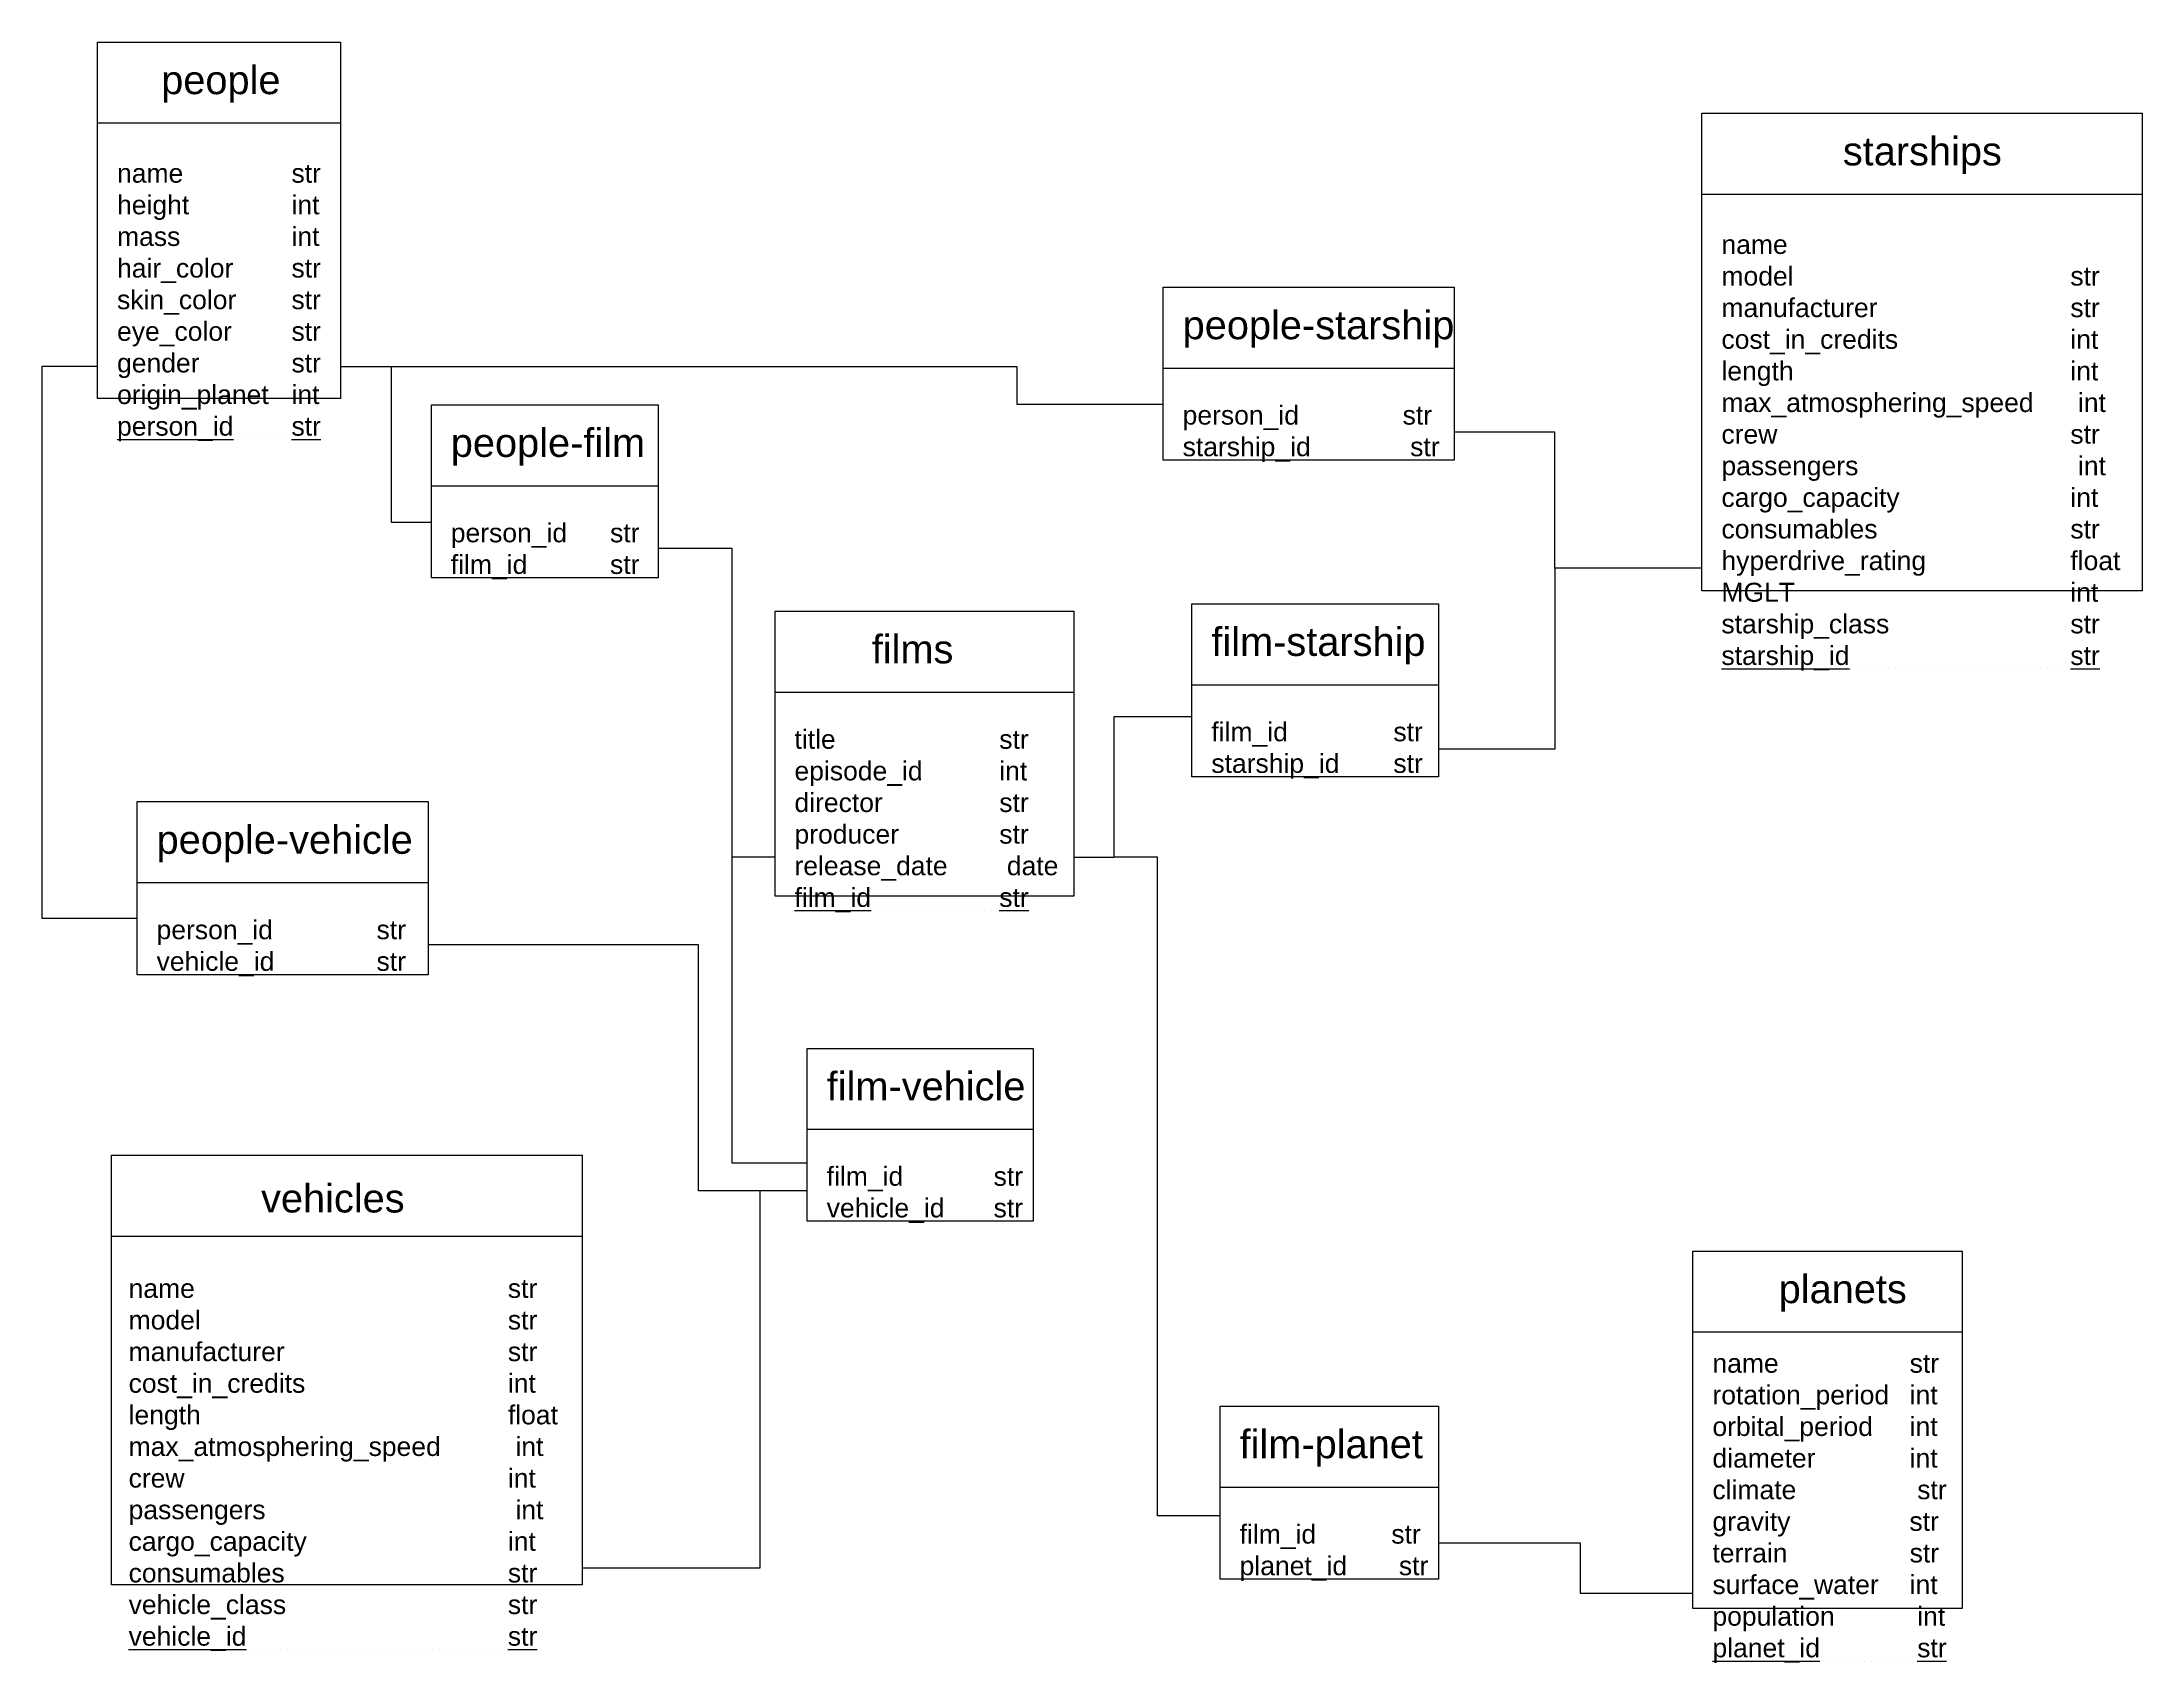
# Model space of a CAD drawing. Header units: inches. Extents: x 101 to 323, y 11 to 182.
import ezdxf

# ---------------------------------------------------------------- set-up
doc = ezdxf.new("R2010")
doc.units = ezdxf.units.IN
doc.header["$MEASUREMENT"] = 0
doc.styles.get("Standard").update_dxf_attribs({"font": 'arial.ttf'})

msp = doc.modelspace()

# ---------------------------------------------------------------- linework, layer by layer
at = {"color": 244, "true_color": 0x991b1e}
for p, q in [((107.03, 147.97), (101.17, 147.97)), ((101.17, 147.97), (101.17, 89.82)), ((132.66, 147.97), (203.99, 147.97)), ((138.05, 131.53), (138.05, 147.97)), ((203.99, 147.97), (203.99, 144)), ((203.99, 144), (219.43, 144)), ((142.24, 131.53), (138.05, 131.53)), ((101.17, 89.82), (111.21, 89.82))]:
    msp.add_line(p, q, dxfattribs=at)
for p, q in [((260.73, 141.07), (250.11, 141.07)), ((260.73, 126.73), (260.73, 141.07)), ((276.25, 126.73), (260.73, 126.73)), ((260.73, 126.73), (260.73, 107.65)), ((260.73, 107.65), (248.48, 107.65)), ((170.43, 87.02), (141.89, 87.02)), ((170.43, 61.06), (170.43, 87.02)), ((181.89, 61.06), (170.43, 61.06)), ((176.87, 61.06), (176.87, 21.27)), ((248.45, 23.95), (263.41, 23.95)), ((263.41, 23.95), (263.41, 18.63)), ((176.87, 21.27), (158.13, 21.27)), ((263.41, 18.63), (275.3, 18.63))]:
    msp.add_line(p, q)
at = {"color": 5}
for p, q in [((173.97, 128.81), (166.16, 128.81)), ((173.97, 63.98), (173.97, 128.81)), ((214.26, 96.23), (214.26, 111.07)), ((214.26, 111.07), (222.45, 111.07)), ((178.49, 96.23), (173.97, 96.23)), ((210.01, 96.23), (214.26, 96.23)), ((218.84, 96.23), (214.26, 96.23)), ((218.84, 26.81), (218.84, 96.23)), ((181.89, 63.98), (173.97, 63.98)), ((225.43, 26.81), (218.84, 26.81))]:
    msp.add_line(p, q, dxfattribs=at)
for points in [[(107.03, 182.2), (132.66, 182.2), (132.66, 144.61), (107.03, 144.61)], [(107.03, 182.2), (132.66, 182.2), (132.66, 173.63), (107.03, 173.63)], [(276.25, 174.69), (322.67, 174.69), (322.67, 124.32), (276.25, 124.32)], [(276.25, 174.69), (322.67, 174.69), (322.67, 166.12), (276.25, 166.12)], [(219.43, 156.35), (250.11, 156.35), (250.11, 138.11), (219.43, 138.11)], [(219.43, 156.35), (250.11, 156.35), (250.11, 147.78), (219.43, 147.78)], [(142.24, 143.94), (166.16, 143.94), (166.16, 125.69), (142.24, 125.69)], [(142.24, 143.94), (166.16, 143.94), (166.16, 135.37), (142.24, 135.37)], [(178.49, 122.17), (210.01, 122.17), (210.01, 92.15), (178.49, 92.15)], [(178.49, 122.17), (210.01, 122.17), (210.01, 113.6), (178.49, 113.6)], [(222.45, 122.97), (248.48, 122.97), (248.48, 104.72), (222.45, 104.72)], [(222.45, 122.97), (248.48, 122.97), (248.48, 114.39), (222.45, 114.39)], [(111.21, 102.1), (141.89, 102.1), (141.89, 83.85), (111.21, 83.85)], [(111.21, 102.1), (141.89, 102.1), (141.89, 93.53), (111.21, 93.53)], [(181.89, 76.09), (205.72, 76.09), (205.72, 57.85), (181.89, 57.85)], [(181.89, 76.09), (205.72, 76.09), (205.72, 67.52), (181.89, 67.52)], [(108.51, 64.81), (158.13, 64.81), (158.13, 19.51), (108.51, 19.51)], [(108.51, 64.81), (158.13, 64.81), (158.13, 56.24), (108.51, 56.24)], [(275.3, 54.72), (303.69, 54.72), (303.69, 17.01), (275.3, 17.01)], [(275.3, 54.72), (303.69, 54.72), (303.69, 46.15), (275.3, 46.15)], [(225.43, 38.37), (248.45, 38.37), (248.45, 20.12), (225.43, 20.12)], [(225.43, 38.37), (248.45, 38.37), (248.45, 29.8), (225.43, 29.8)]]:
    msp.add_lwpolyline(points, close=True)

# ---------------------------------------------------------------- texts
at = {"char_height": 0.2, "attachment_point": 1}
for s, width, insert in [('{\\H15x;    people\\P\\P}\\P{\\H10x;name^I^I^I^I^I^I^I^I^I^I^I^I^I^I^Istr\\Pheight^I^I^I^I^I^I^I^I^I^I^I^I^I^Iint\\Pmass^I^I^I^I^I^I^I^I^I^I^I^I^I^I^Iint\\Phair_color^I^I^I^I^I^I^I^Istr\\Pskin_color^I^I^I^I^I^I^I^Istr\\Peye_color^I^I^I^I^I^I^I^Istr\\Pgender^I^I^I^I^I^I^I^I^I^I^I^I^Istr\\Porigin_planet^I^I^I^Iint\\P\\Lperson_id^I^I^I^I^I^I^I^Istr}', 29.4705, (109.09, 179.7)), ('{\\H15x;           starships\\P\\P}\\P{\\H10x;name\\Pmodel^I^I^I^I^I^I^I^I^I^I^I^I^I^I^I^I^I^I^I^I^I^I^I^I^I^I^I^I^I^I^I^I^I^I^I^I^Istr\\Pmanufacturer^I^I^I^I^I^I^I^I^I^I^I^I^I^I^I^I^I^I^I^I^I^I^I^I^I^Istr\\Pcost_in_credits^I^I^I^I^I^I^I^I^I^I^I^I^I^I^I^I^I^I^I^I^I^I^Iint\\Plength^I^I^I^I^I^I^I^I^I^I^I^I^I^I^I^I^I^I^I^I^I^I^I^I^I^I^I^I^I^I^I^I^I^I^I^I^Iint\\Pmax_atmosphering_speed^I^I^I^I^I^Iint\\Pcrew^I^I^I^I^I^I^I^I^I^I^I^I^I^I^I^I^I^I^I^I^I^I^I^I^I^I^I^I^I^I^I^I^I^I^I^I^I^I^Istr\\Ppassengers^I^I^I^I^I^I^I^I^I^I^I^I^I^I^I^I^I^I^I^I^I^I^I^I^I^I^I^I^Iint\\Pcargo_capacity^I^I^I^I^I^I^I^I^I^I^I^I^I^I^I^I^I^I^I^I^I^I^Iint\\Pconsumables^I^I^I^I^I^I^I^I^I^I^I^I^I^I^I^I^I^I^I^I^I^I^I^I^I^Istr\\Phyperdrive_rating^I^I^I^I^I^I^I^I^I^I^I^I^I^I^I^I^I^I^I^Ifloat\\PMGLT^I^I^I^I^I^I^I^I^I^I^I^I^I^I^I^I^I^I^I^I^I^I^I^I^I^I^I^I^I^I^I^I^I^I^I^I^Iint\\Pstarship_class^I^I^I^I^I^I^I^I^I^I^I^I^I^I^I^I^I^I^I^I^I^I^I^Istr\\P\\Lstarship_id^I^I^I^I^I^I^I^I^I^I^I^I^I^I^I^I^I^I^I^I^I^I^I^I^I^I^I^I^I^Istr}', 56.6384, (278.31, 172.19)), ('{\\H15x;people-starship\\P\\P\\H0.66667x;person_id^I^I^I^I^I^I^I^I^I^I^I^I^I^Istr\\Pstarship_id^I^I^I^I^I^I^I^I^I^I^I^I^I^Istr}', 56.6384, (221.48, 153.86)), ('{\\H15x;people-film\\P\\P\\H0.66667x;person_id^I^I^I^I^I^Istr\\Pfilm_id^I^I^I^I^I^I^I^I^I^I^Istr}', 56.6384, (144.29, 141.45)), ('{\\H15x;       films\\P\\P\\H0.66667x;title^I^I^I^I^I^I^I^I^I^I^I^I^I^I^I^I^I^I^I^I^I^Istr\\Pepisode_id^I^I^I^I^I^I^I^I^I^I^Iint\\Pdirector^I^I^I^I^I^I^I^I^I^I  ^I^I^I^I^Istr\\Pproducer^I^I^I^I^I^I^I^I^I^I^I^I^I^Istr\\Prelease_date^I^I^I^I^I^I^I^Idate\\P\\Lfilm_id^I^I^I^I^I^I^I^I^I^I^I^I^I^I^I^I^Istr}', 56.6384, (180.54, 119.68)), ('{\\H15x;film-starship\\P\\P\\H0.66667x;film_id^I^I^I^I^I^I^I^I^I^I^I^I^I^Istr\\Pstarship_id^I^I^I^I^I^I^I^Istr}', 56.6384, (224.51, 120.47)), ('{\\H15x;people-vehicle\\P\\P\\H0.66667x;person_id^I^I^I^I^I^I^I^I^I^I^I^I^I^Istr\\Pvehicle_id^I^I^I^I^I^I^I^I^I^I^I^I^I^Istr}', 56.6384, (113.26, 99.6)), ('{\\H15x;film-vehicle\\P\\P\\H0.66667x;film_id^I^I^I^I^I^I^I^I^I^I^I^Istr\\Pvehicle_id^I^I^I^I^I^I^Istr}', 56.6384, (183.94, 73.6)), ('{\\H15x;            vehicles\\P\\P\\H0.66667x;name^I^I^I^I^I^I^I^I^I^I^I^I^I^I^I^I^I^I^I^I^I^I^I^I^I^I^I^I^I^I^I^I^I^I^I^I^I^I^I^I^I^Istr\\Pmodel^I^I^I^I^I^I^I^I^I^I^I^I^I^I^I^I^I^I^I^I^I^I^I^I^I^I^I^I^I^I^I^I^I^I^I^I^I^I^I^I^Istr\\Pmanufacturer^I^I^I^I^I^I^I^I^I^I^I^I^I^I^I^I^I^I^I^I^I^I^I^I^I^I^I^I^I^Istr\\Pcost_in_credits^I^I^I^I^I^I^I^I^I^I^I^I^I^I^I^I^I^I^I^I^I^I^I^I^I^I^Iint\\Plength^I^I^I^I^I^I^I^I^I^I^I^I^I^I^I^I^I^I^I^I^I^I^I^I^I^I^I^I^I^I^I^I^I^I^I^I^I^I^I^I^Ifloat\\Pmax_atmosphering_speed^I^I^I^I^I^I^I^I^I^Iint\\Pcrew^I^I^I^I^I^I^I^I^I^I^I^I^I^I^I^I^I^I^I^I^I^I^I^I^I^I^I^I^I^I^I^I^I^I^I^I^I^I^I^I^I^I^Iint\\Ppassengers^I^I^I^I^I^I^I^I^I^I^I^I^I^I^I^I^I^I^I^I^I^I^I^I^I^I^I^I^I^I^I^I^Iint\\Pcargo_capacity^I^I^I^I^I^I^I^I^I^I^I^I^I^I^I^I^I^I^I^I^I^I^I^I^I^I^Iint\\Pconsumables^I^I^I^I^I^I^I^I^I^I^I^I^I^I^I^I^I^I^I^I^I^I^I   ^I^I^I^I^Istr\\Pvehicle_class^I^I^I^I^I^I^I^I^I^I^I^I^I^I^I^I^I^I^I^I^I^I^I^I^I^I^I^I^I^Istr\\P\\Lvehicle_id^I^I^I^I^I^I^I^I^I^I^I^I^I^I^I^I^I^I^I^I^I^I^I^I^I^I^I^I^I^I^I^I^I^I^Istr}', 85.5184, (110.31, 61.78)), ('{\\H15x;      planets\\P\\H0.66667x;\\Pname^I^I^I^I^I^I^I^I^I^I^I^I^I^I^I^I^I^Istr\\Protation_period^I^I^Iint\\Porbital_period^I^I^I^I^Iint\\Pdiameter^I^I^I^I^I^I^I^I^I^I^I^I^Iint\\Pclimate^I^I^I^I^I^I^I^I^I^I^I^I^I^I^I^Istr\\Pgravity^I^I^I^I^I^I^I^I^I^I^I^I^I^I^I str\\Pterrain^I^I^I^I^I^I^I^I^I^I^I^I^I^I^I^I^Istr\\Psurface_water^I^I^I^I^Iint\\Ppopulation^I^I^I^I^I^I^I^I^I^I^Iint\\P\\Lplanet_id^I^I^I^I^I^I^I^I^I^I^I^I^Istr}', 56.6384, (277.36, 52.22)), ('{\\H15x;film-planet\\P\\P\\H0.66667x;film_id^I^I^I^I^I^I^I^I^I^Istr\\Pplanet_id^I^I^I^I^I^I^Istr}', 56.6384, (227.49, 35.87))]:
    msp.add_mtext_dynamic_manual_height_columns(s, width=width, gutter_width=1, heights=[0], dxfattribs=dict(at, insert=insert))

doc.saveas('drawing.dxf')
